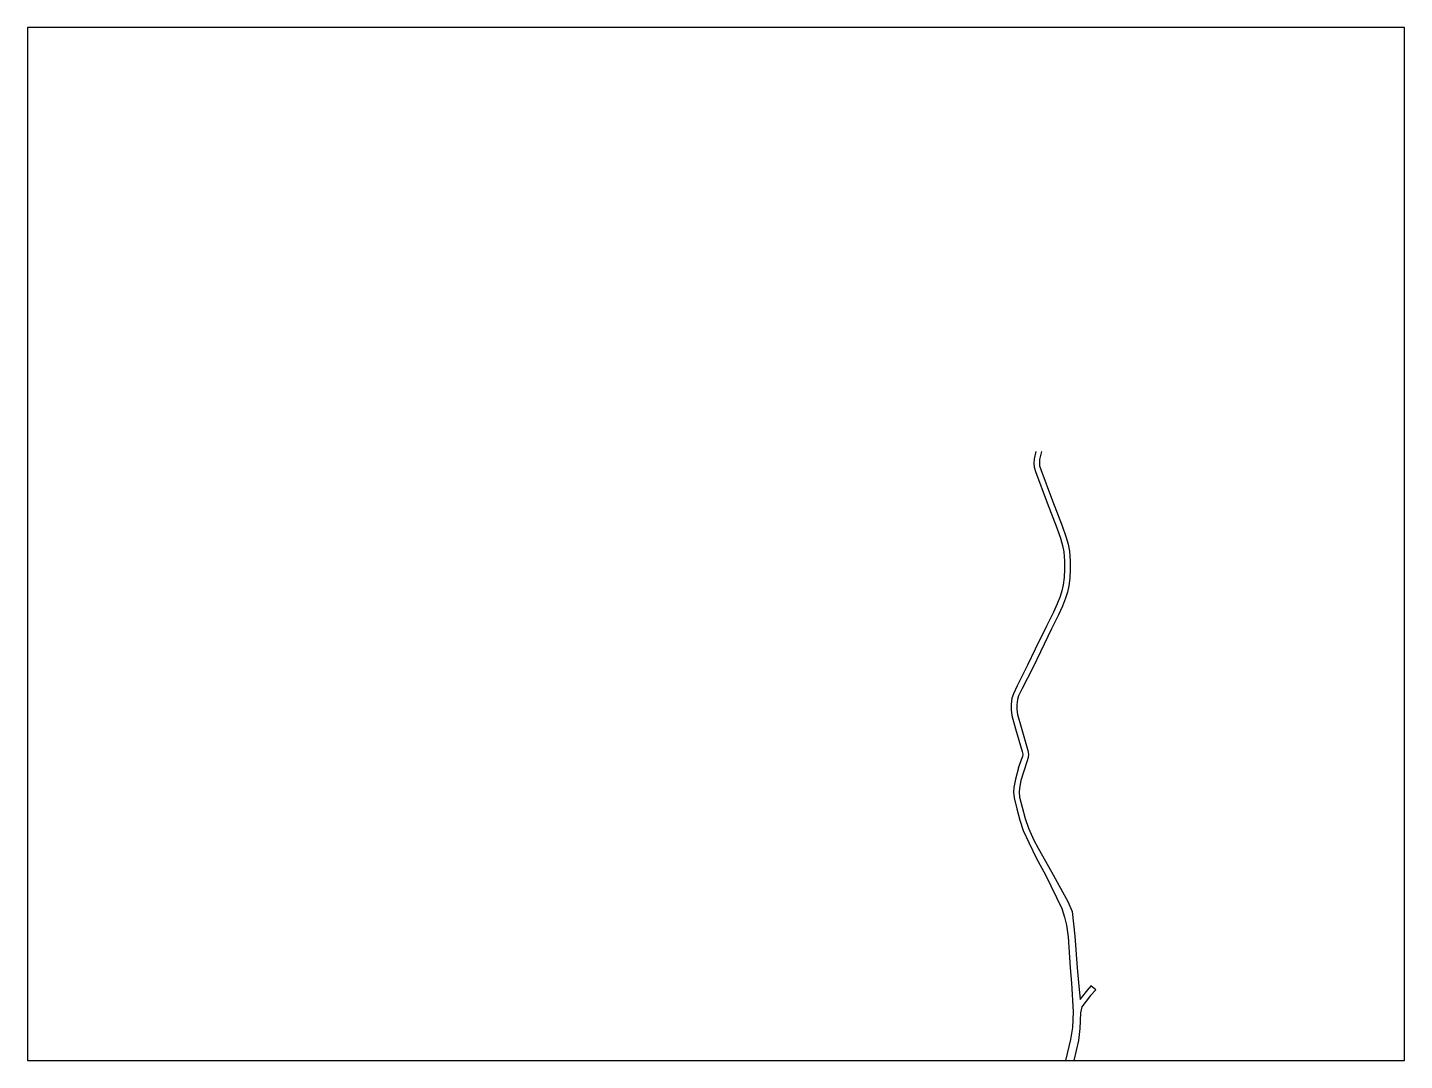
# Model space of a CAD drawing. Header units: metres. Extents: x -18400 to -16000, y -119400 to -117000.
# Drawn here: x -17600 to -16800, y -117600 to -117000 of the extents above; entities that cross this region are included whole.
import ezdxf

# ---------------------------------------------------------------- set-up
doc = ezdxf.new("R2010")
doc.units = ezdxf.units.M
doc.header["$LTSCALE"] = 2.5
doc.layers.add('図郭', color=7, linetype='Continuous')
doc.layers.add('道路', color=7, linetype='Continuous')

msp = doc.modelspace()

# ---------------------------------------------------------------- linework, layer by layer
at = {"layer": '図郭'}
msp.add_lwpolyline([(-17600, -117600), (-16800, -117600), (-16800, -117000), (-17600, -117000)], close=True, dxfattribs=at)
at = {"layer": '道路'}
for points in [[(-17014.23, -117246.19), (-17015.22, -117250.49), (-17015.43, -117253.18), (-17015.2, -117255.3), (-17014.28, -117257.93), (-17007.57, -117276.07), (-17001.96, -117290.58), (-16999.87, -117296.6), (-16998.69, -117300.84), (-16997.92, -117304.55), (-16997.49, -117310.04), (-16997.47, -117314.6), (-16997.72, -117319.49), (-16998.23, -117323.67), (-16998.99, -117327.16), (-17000.07, -117330.42), (-17001.81, -117334.79), (-17003.95, -117339.68), (-17008.07, -117347.74), (-17014.48, -117361.18), (-17018.92, -117370.41), (-17025.01, -117382.38)], [(-17010.84, -117246.19), (-17011.95, -117250.99), (-17012.12, -117253.12), (-17011.96, -117254.57), (-17011.18, -117256.81), (-17004.49, -117274.9), (-16998.86, -117289.45), (-16996.72, -117295.62), (-16995.48, -117300.06), (-16994.65, -117304.09), (-16994.19, -117309.9), (-16994.17, -117314.68), (-16994.43, -117319.78), (-16994.97, -117324.22), (-16995.8, -117328.03), (-16996.97, -117331.55), (-16998.77, -117336.07), (-17000.97, -117341.1), (-17005.11, -117349.2), (-17011.51, -117362.62), (-17015.97, -117371.87), (-17022.12, -117383.86)], [(-17025.01, -117382.38), (-17027.21, -117386.98), (-17028.1, -117389.54), (-17028.53, -117393.12), (-17028.59, -117396.26), (-17028.05, -117399.7), (-17025.93, -117407.36), (-17022.08, -117420.62), (-17021.81, -117422.17), (-17021.99, -117423.58)], [(-17022.12, -117383.86), (-17024.15, -117388.22), (-17024.87, -117390.29), (-17025.24, -117393.34), (-17025.28, -117396.04), (-17024.82, -117399), (-17022.75, -117406.46), (-17018.85, -117419.88), (-17018.49, -117422.02), (-17018.59, -117424.11), (-17019.12, -117425.97)], [(-17024.17, -117430.03), (-17021.99, -117423.58)], [(-17024.17, -117430.03), (-17021.99, -117423.58)], [(-17024.17, -117430.03), (-17026.03, -117436.55), (-17026.99, -117441.43), (-17027.09, -117444.11), (-17026.85, -117447.51), (-17025.28, -117453.75), (-17023.46, -117460.49), (-17021.52, -117466.34), (-17018.31, -117473.45), (-17013.82, -117482.68), (-17008.58, -117492.2), (-16999.05, -117511.71), (-16997.54, -117516.73), (-16996.36, -117521.41), (-16995.46, -117528.25), (-16994.18, -117546.18)], [(-17019.12, -117425.97), (-17021.26, -117432.47)], [(-17019.12, -117425.97), (-17021.26, -117432.47)], [(-17021.26, -117432.47), (-17022.81, -117437.32), (-17023.7, -117441.81), (-17023.78, -117444.06), (-17023.58, -117446.99), (-17022.08, -117452.92), (-17020.3, -117459.54), (-17018.44, -117465.14), (-17015.32, -117472.05), (-17012.73, -117476.67), (-17005.06, -117490.44), (-16995.54, -117507.7)], [(-16995.54, -117507.7), (-16993.06, -117513.52)], [(-16993.06, -117513.52), (-16991.51, -117527.78), (-16990.11, -117546.18)], [(-16994.18, -117546.18), (-16993.54, -117555.17), (-16992.55, -117571.71), (-16992.83, -117580.83), (-16993.94, -117587.76), (-16996.85, -117600)], [(-16990.11, -117546.18), (-16989.45, -117554.74), (-16988.5, -117564.53)], [(-16988.5, -117564.53), (-16983.28, -117557.97)], [(-16988.5, -117564.53), (-16983.28, -117557.97)], [(-16982.3, -117556.69), (-16983.28, -117557.97)], [(-16979.3, -117558.98), (-16982.32, -117562.21)], [(-16982.32, -117562.21), (-16987.54, -117568.77)], [(-16982.32, -117562.21), (-16987.54, -117568.77)], [(-16988.2, -117572.36), (-16988.52, -117581.45), (-16989.39, -117588.36), (-16992.06, -117600)], [(-16987.54, -117568.77), (-16988.2, -117572.36)]]:
    msp.add_lwpolyline(points, dxfattribs=at)
at = {"layer": '道路', "flags": 128}
msp.add_lwpolyline([(-16979.3, -117558.98), (-16982.3, -117556.69)], dxfattribs=at)

doc.saveas('drawing.dxf')
